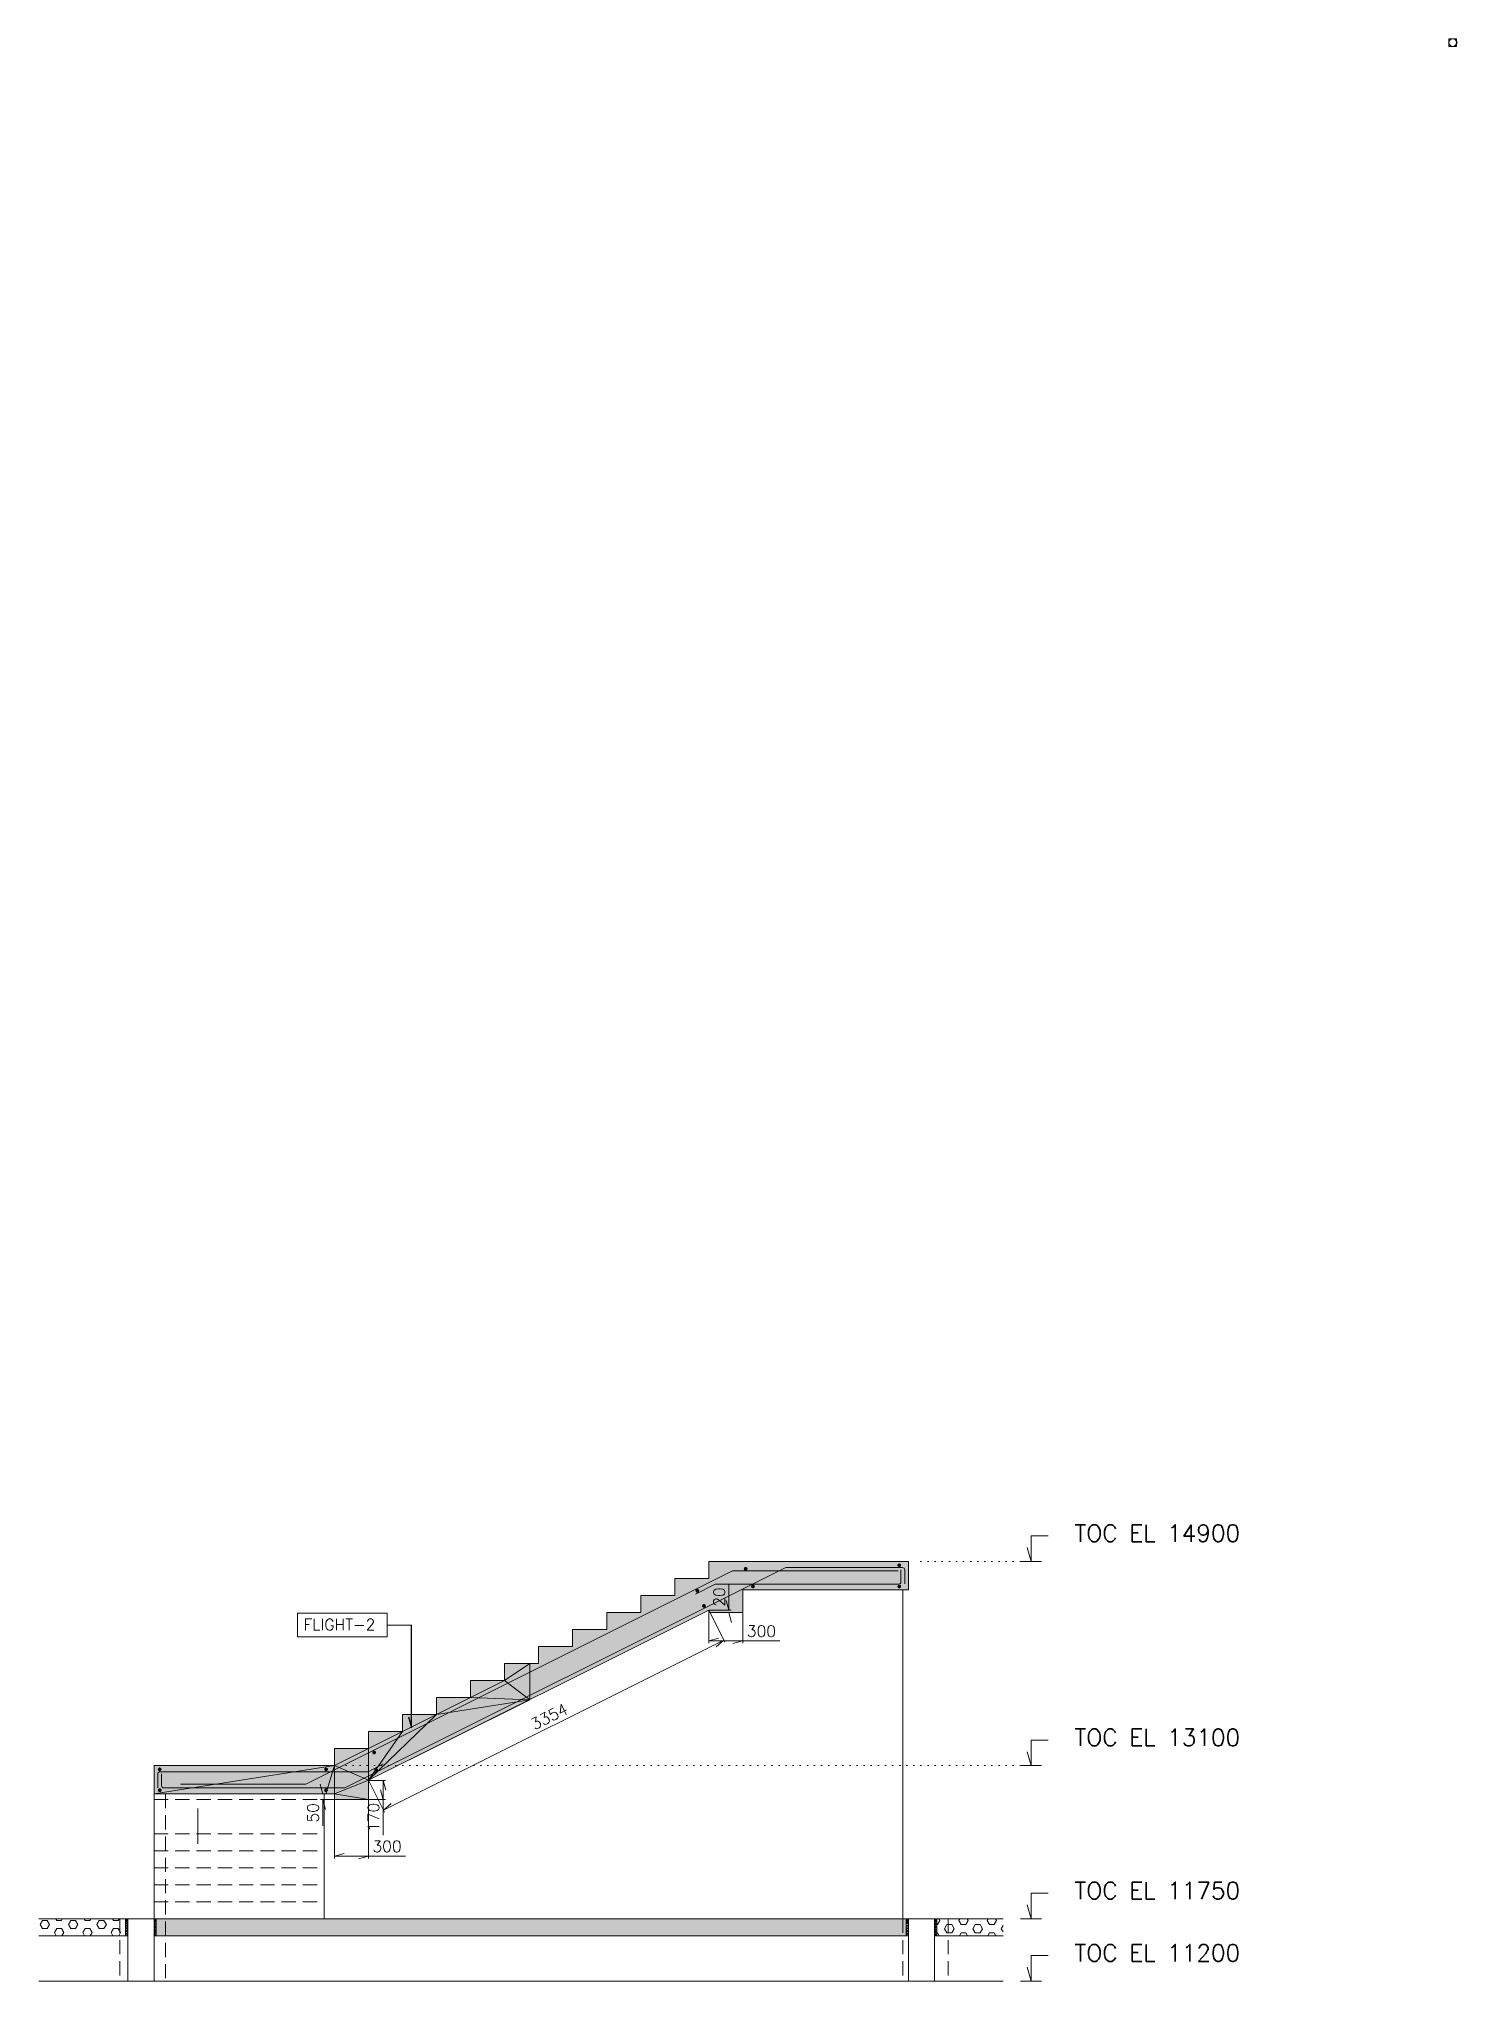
# Model space of a CAD drawing. Header units: millimetres. Extents: x 340192 to 549303, y -616317 to -538642.
# Drawn here: x 340192 to 358943, y -605206 to -579522 of the extents above; entities that cross this region are included whole.
import ezdxf
from ezdxf.enums import TextEntityAlignment as Align

# ---------------------------------------------------------------- set-up
doc = ezdxf.new("R2010")
doc.units = ezdxf.units.MM
doc.header["$LTSCALE"] = 250
doc.header["$MEASUREMENT"] = 0
doc.linetypes.add('( Dot )', pattern=[0.25, 0, -0.25])
doc.linetypes.add('( Hidden )', pattern=[0.375, 0.25, -0.125])
doc.layers.get('DEFPOINTS').update_dxf_attribs({"lineweight": 0})
for name, color, linetype, lineweight in [('CIVIL', 3, 'Continuous', 0), ('CV-CB-BEAM', 7, 'Continuous', 0), ('CV-CB-CIVIL', 70, 'Continuous', 0), ('CV-CB-DIM', 2, 'Continuous', 0), ('CV-CB-HATCH', 2, 'Continuous', 0), ('CV-CB-REINFORCEMENT', 6, 'Continuous', 0), ('CV-CB-SHADE', 25, 'Continuous', 0), ('CV-CB-TEXT', 3, 'Continuous', 0), ('SECTION', 6, 'Continuous', 0)]:
    doc.layers.add(name, color=color, linetype=linetype, lineweight=lineweight)
doc.styles.add('ROMANS', font='romans.shx')
doc.dimstyles.new('1.5', dxfattribs={"dimtxt": 150, "dimasz": 0.00045, "dimexe": 30, "dimexo": 7.5, "dimgap": 52.5, "dimtad": 1, "dimdec": 0, "dimlfac": 0.666667, "dimzin": 0, "dimdsep": 46, "dimtxsty": 'ROMANS', "dimblk": 'TICK', "dimcen": 0.09, "dimclrd": 2, "dimclre": 2, "dimclrt": 3, "dimadec": 0, "dimazin": 0, "dimtfac": 1, "dimtdec": 0, "dimtofl": 0, "dimtmove": 0, "dimatfit": 3, "dimfxl": 1, "dimtolj": 1, "dimtzin": 0, "dimlwd": -1, "dimlwe": -1, "dimarcsym": 1})
doc.dimstyles.new('CIVIL', dxfattribs={"dimtxt": 1, "dimasz": 0.0005, "dimexe": 50, "dimexo": 0, "dimgap": 50, "dimtad": 1, "dimdec": 0, "dimlfac": 0.001, "dimzin": 0, "dimdsep": 46, "dimtxsty": 'ROMANS', "dimblk": 'TICK', "dimcen": 0.09, "dimclrd": 2, "dimclre": 2, "dimclrt": 3, "dimadec": 0, "dimazin": 0, "dimtfac": 1, "dimtdec": 0, "dimtofl": 0, "dimtmove": 0, "dimatfit": 3, "dimldrblk": 'TICK', "dimfxl": 1, "dimfrac": 2, "dimtolj": 1, "dimtzin": 0, "dimarcsym": 0})
pattern_1 = [(45, (595169.654, -612816.62), (-17.6776695, 17.6776695), []), (135, (595169.654, -612816.62), (-17.6776695, -17.6776695), [])]
pattern_2 = [(45, (235317.778, -612816.62), (-17.6776695, 17.6776695), []), (135, (235317.778, -612816.62), (-17.6776695, -17.6776695), [])]

msp = doc.modelspace()

# ---------------------------------------------------------------- texts
at = {"layer": 'CV-CB-TEXT', "color": 4, "lineweight": 0, "style": 'ROMANS'}
msp.add_text('FLIGHT-2', height=150, dxfattribs=at).set_placement((343689.81, -600566.79, -523198.24))
at = {"layer": 'SECTION', "style": 'ROMANS'}
for s, p in [('TOC EL 14900', (356073.96, -599395.78, -1860265.17)), ('TOC EL 13100', (356073.96, -602095.78, -1860265.17)), ('TOC EL 11750', (356073.96, -604120.78, -1860265.17)), ('TOC EL 11200', (356073.96, -604945.78, -1860265.17))]:
    msp.add_text(s, height=225, dxfattribs=at).set_placement(p, align=Align.RIGHT)

# ---------------------------------------------------------------- blocks, each defined once
blk = doc.blocks.new('TICK')
at = {"color": 3}
blk.add_line((-289777.747, -77645.713), (0, 0), dxfattribs=at)
blk = doc.blocks.new('*D292')
at = {"layer": 'CV-CB-DIM', "color": 2, "transparency": 16777216}
for p, q in [((349049, -600339), (349049, -600735)), ((349499, -600339), (349499, -600735)), ((349049, -600705), (349499, -600705)), ((349499, -600705), (349990, -600705))]:
    blk.add_line(p, q, dxfattribs=at)
at = {"layer": 'DEFPOINTS', "color": 0, "transparency": 16777216}
for p in [(349049, -600331, -1860265), (349499, -600331, -1860265), (349499, -600705)]:
    blk.add_point(p, dxfattribs=at)
at = {"layer": 'CV-CB-DIM', "color": 2, "transparency": 16777216, "xscale": 0.0004500000000000001, "yscale": 0.0004500000000000001, "zscale": 0.0004500000000000001, "rotation": 180}
blk.add_blockref('TICK', (349049, -600705), dxfattribs=at)
at = {"layer": 'CV-CB-DIM', "color": 2, "transparency": 16777216, "xscale": 0.0004500000000000001, "yscale": 0.0004500000000000001, "zscale": 0.0004500000000000001}
blk.add_blockref('TICK', (349499, -600705), dxfattribs=at)
at = {"layer": 'CV-CB-DIM', "color": 3, "transparency": 16777216, "insert": (349745, -600578), "char_height": 150, "attachment_point": 5, "style": 'ROMANS'}
blk.add_mtext('\\A1;300', dxfattribs=at)
blk = doc.blocks.new('*D293')
at = {"layer": 'CV-CB-DIM', "color": 2, "transparency": 16777216}
for p, q in [((349314, -600301), (349314, -599953)), ((349057, -600301), (349344, -600301)), ((349057, -600331), (349344, -600331)), ((349314, -600331), (349314, -600331))]:
    blk.add_line(p, q, dxfattribs=at)
at = {"layer": 'DEFPOINTS', "color": 0, "transparency": 16777216}
for p in [(349049, -600301, -1860265), (349049, -600331, -1860265), (349314, -600301)]:
    blk.add_point(p, dxfattribs=at)
at = {"layer": 'CV-CB-DIM', "color": 2, "transparency": 16777216, "xscale": 0.0004500000000000001, "yscale": 0.0004500000000000001, "zscale": 0.0004500000000000001}
for p, rotation in [((349314, -600301), 270), ((349314, -600331), 90)]:
    blk.add_blockref('TICK', p, dxfattribs=dict(at, rotation=rotation))
at = {"layer": 'CV-CB-DIM', "color": 3, "transparency": 16777216, "insert": (349187, -600127), "char_height": 150, "attachment_point": 5, "rotation": 90, "style": 'ROMANS'}
blk.add_mtext('\\A1;20', dxfattribs=at)
blk = doc.blocks.new('*D294')
at = {"layer": 'CV-CB-DIM', "color": 2, "transparency": 16777216}
for p, q in [((349053, -600307), (349260, -600723)), ((349247, -600696), (344747, -602946)), ((344553, -602557), (344760, -602973))]:
    blk.add_line(p, q, dxfattribs=at)
at = {"layer": 'DEFPOINTS', "color": 0, "transparency": 16777216}
for p in [(349049, -600301, -1860265), (344549, -602551, -1860265), (344747, -602946)]:
    blk.add_point(p, dxfattribs=at)
at = {"layer": 'CV-CB-DIM', "color": 2, "transparency": 16777216, "xscale": 0.0004500000000000001, "yscale": 0.0004500000000000001, "zscale": 0.0004500000000000001}
for p, rotation in [((349247, -600696), 26.56505117707747), ((344747, -602946), 206.5650511770774)]:
    blk.add_blockref('TICK', p, dxfattribs=dict(at, rotation=rotation))
at = {"layer": 'CV-CB-DIM', "color": 3, "transparency": 16777216, "insert": (346940, -601707), "char_height": 150, "attachment_point": 5, "rotation": 26.5651, "style": 'ROMANS'}
blk.add_mtext('\\A1;3354', dxfattribs=at)
blk = doc.blocks.new('*D295')
at = {"layer": 'CV-CB-DIM', "color": 2, "transparency": 16777216}
for p, q in [((344557, -602551), (344774, -602551)), ((344744, -602551), (344744, -602806)), ((344557, -602806), (344774, -602806)), ((344744, -602806), (344744, -603276))]:
    blk.add_line(p, q, dxfattribs=at)
at = {"layer": 'DEFPOINTS', "color": 0, "transparency": 16777216}
for p in [(344549, -602551, -1860265), (344549, -602806, -1860265), (344744, -602806)]:
    blk.add_point(p, dxfattribs=at)
at = {"layer": 'CV-CB-DIM', "color": 2, "transparency": 16777216, "xscale": 0.0004500000000000001, "yscale": 0.0004500000000000001, "zscale": 0.0004500000000000001}
for p, rotation in [((344744, -602551), 90), ((344744, -602806), 270)]:
    blk.add_blockref('TICK', p, dxfattribs=dict(at, rotation=rotation))
at = {"layer": 'CV-CB-DIM', "color": 3, "transparency": 16777216, "insert": (344616, -603041), "char_height": 150, "attachment_point": 5, "rotation": 90, "style": 'ROMANS'}
blk.add_mtext('\\A1;170', dxfattribs=at)
blk = doc.blocks.new('*D296')
at = {"layer": 'CV-CB-DIM', "color": 2, "transparency": 16777216}
for p, q in [((344099, -602814), (344099, -603583)), ((344549, -602814), (344549, -603583)), ((344099, -603553), (344549, -603553)), ((344549, -603553), (345040, -603553))]:
    blk.add_line(p, q, dxfattribs=at)
at = {"layer": 'DEFPOINTS', "color": 0, "transparency": 16777216}
for p in [(344099, -602806, -1860265), (344549, -602806, -1860265), (344549, -603553)]:
    blk.add_point(p, dxfattribs=at)
at = {"layer": 'CV-CB-DIM', "color": 2, "transparency": 16777216, "xscale": 0.0004500000000000001, "yscale": 0.0004500000000000001, "zscale": 0.0004500000000000001, "rotation": 180}
blk.add_blockref('TICK', (344099, -603553), dxfattribs=at)
at = {"layer": 'CV-CB-DIM', "color": 2, "transparency": 16777216, "xscale": 0.0004500000000000001, "yscale": 0.0004500000000000001, "zscale": 0.0004500000000000001}
blk.add_blockref('TICK', (344549, -603553), dxfattribs=at)
at = {"layer": 'CV-CB-DIM', "color": 3, "transparency": 16777216, "insert": (344795, -603425), "char_height": 150, "attachment_point": 5, "style": 'ROMANS'}
blk.add_mtext('\\A1;300', dxfattribs=at)
blk = doc.blocks.new('*D297')
at = {"layer": 'CV-CB-DIM', "color": 2, "transparency": 16777216}
for p, q in [((344092, -602731), (343915, -602731)), ((344092, -602806), (343915, -602806)), ((343945, -602731), (343945, -602731)), ((343945, -602806), (343945, -603154))]:
    blk.add_line(p, q, dxfattribs=at)
at = {"layer": 'DEFPOINTS', "color": 0, "transparency": 16777216}
for p in [(343945, -602806), (344099, -602731, -1860265), (344099, -602806, -1860265)]:
    blk.add_point(p, dxfattribs=at)
at = {"layer": 'CV-CB-DIM', "color": 2, "transparency": 16777216, "xscale": 0.0004500000000000001, "yscale": 0.0004500000000000001, "zscale": 0.0004500000000000001}
for p, rotation in [((343945, -602731), 270), ((343945, -602806), 90)]:
    blk.add_blockref('TICK', p, dxfattribs=dict(at, rotation=rotation))
at = {"layer": 'CV-CB-DIM', "color": 3, "transparency": 16777216, "insert": (343817, -602980), "char_height": 150, "attachment_point": 5, "rotation": 90, "style": 'ROMANS'}
blk.add_mtext('\\A1;50', dxfattribs=at)

# ---------------------------------------------------------------- dimensions: what is measured, and where the dimension line sits
at = {"layer": 'CV-CB-DIM', "color": 2}
for p1, p2, distance, picture, middle in [((349049.22, -600331.25, -1860265.17), (349049.22, -600300.52, -1860265.17), -265.05, '*D293', (349186.77, -600126.59)), ((349049.22, -600300.52, -1860265.17), (344549.22, -602550.52, -1860265.17), 442.33, '*D294', (346940.01, -601707.11)), ((349049.22, -600331.25, -1860265.17), (349499.22, -600331.25, -1860265.17), -373.99, '*D292', (349744.58, -600577.74)), ((344549.22, -602550.52, -1860265.17), (344549.22, -602806.25, -1860265.17), 194.77, '*D295', (344616.49, -603040.9)), ((344099.22, -602731.25, -1860265.17), (344099.22, -602806.25, -1860265.17), -154.23, '*D297', (343817.49, -602980.18)), ((344099.22, -602806.25, -1860265.17), (344549.22, -602806.25, -1860265.17), -746.65, '*D296', (344794.58, -603425.4))]:
    dim = msp.add_aligned_dim(p1=p1, p2=p2, distance=distance, dimstyle='1.5', override={"dimasz": 0.00045, "dimgap": 52.5, "dimdle": 50}, dxfattribs=at)
    dim.commit()
    dim.dimension.update_dxf_attribs({"geometry": picture, "text_midpoint": middle})

# ---------------------------------------------------------------- hatches: boundary and pattern name
at = {"layer": 'CV-CB-DIM', "extrusion": (-1.58966e-08, 0, 1)}
h = msp.add_hatch(dxfattribs=at)
h.set_pattern_fill('HEX', color=2, style=0, pattern_type=2)
h.set_pattern_definition([(0, (247615.03, -613387.09), (0, 108.25318), [62.5, -125]), (120, (247615.03, -613387.09), (-93.75, -54.12659), [62.5, -125]), (60, (247677.53, -613387.09), (-93.75, 54.12659), [62.5, -125])])
h.paths.add_polyline_path([(340191.65, -604606.25), (341339.19, -604606.25), (341339.19, -604381.25), (340191.65, -604381.25)])
at = {"layer": 'CV-CB-DIM', "extrusion": (1.79697e-09, 0, 1)}
h = msp.add_hatch(dxfattribs=at)
h.set_pattern_fill('HEX', color=2, style=0, pattern_type=2)
h.set_pattern_definition([(0, (255274.89, -612022.6), (0, 108.25318), [62.5, -125]), (120, (255274.89, -612022.6), (-93.75, -54.12659), [62.5, -125]), (60, (255337.39, -612022.6), (-93.75, 54.12659), [62.5, -125])])
h.paths.add_polyline_path([(341744.22, -604606.25), (351659.22, -604606.25), (351659.22, -604381.25), (341744.22, -604381.25)])
at = {"layer": 'CV-CB-DIM'}
h = msp.add_hatch(dxfattribs=at)
h.set_pattern_fill('HEX', color=2, style=0, pattern_type=2)
h.set_pattern_definition([(0, (259760.25, -612468.95), (0, 108.25318), [62.5, -125]), (120, (259760.25, -612468.95), (-93.75, -54.12659), [62.5, -125]), (60, (259822.75, -612468.95), (-93.75, 54.12659), [62.5, -125])])
h.paths.add_polyline_path([(352064.22, -604606.25), (352941.42, -604606.25), (352941.42, -604381.25), (352064.22, -604381.25)])
at = {"layer": 'CV-CB-HATCH', "ltscale": 0.0015}
for points in [[(341339.22, -604426.25), (341339.22, -604381.25), (341369.22, -604381.25), (341369.22, -604426.25)], [(341339.22, -604426.25), (341339.22, -604381.25), (341369.22, -604381.25), (341369.22, -604426.25)], [(341339.24, -604426.25), (341339.24, -604381.25), (341369.24, -604381.25), (341369.24, -604426.25)], [(351659.24, -604426.25), (351659.24, -604381.25), (351689.24, -604381.25), (351689.24, -604426.25)], [(352034.2, -604426.25), (352034.2, -604381.25), (352064.2, -604381.25), (352064.2, -604426.25)], [(352034.22, -604426.25), (352034.22, -604381.25), (352064.22, -604381.25), (352064.22, -604426.25)], [(352034.22, -604426.25), (352034.22, -604381.25), (352064.22, -604381.25), (352064.22, -604426.25)]]:
    msp.add_hatch(color=2, dxfattribs=at).paths.add_polyline_path(points)
at = {"layer": 'CV-CB-HATCH', "ltscale": 1.39982e-05}
for points in [[(341339.22, -604405.28), (341339.22, -604381.25), (341369.22, -604381.25), (341369.22, -604405.28)], [(352034.22, -604405.28), (352034.22, -604381.25), (352064.22, -604381.25), (352064.22, -604405.28)]]:
    msp.add_hatch(color=2, dxfattribs=at).paths.add_polyline_path(points)
at = {"layer": 'CV-CB-HATCH', "ltscale": 0.0015, "extrusion": (0, 0, -1)}
for points in [[(-341369.24, -604426.25), (-341369.24, -604381.25), (-341339.24, -604381.25), (-341339.24, -604426.25)], [(-341744.22, -604426.25), (-341744.22, -604381.25), (-341714.22, -604381.25), (-341714.22, -604426.25)], [(-351689.22, -604426.25), (-351689.22, -604381.25), (-351659.22, -604381.25), (-351659.22, -604426.25)], [(-351689.22, -604426.25), (-351689.22, -604381.25), (-351659.22, -604381.25), (-351659.22, -604426.25)], [(-351689.24, -604426.25), (-351689.24, -604381.25), (-351659.24, -604381.25), (-351659.24, -604426.25)], [(-352064.2, -604426.25), (-352064.2, -604381.25), (-352034.2, -604381.25), (-352034.2, -604426.25)]]:
    msp.add_hatch(color=2, dxfattribs=at).paths.add_polyline_path(points)
at = {"layer": 'CV-CB-HATCH'}
h = msp.add_hatch(dxfattribs=at)
h.set_pattern_fill('NET', color=256, style=0, pattern_type=2)
h.set_pattern_definition(pattern_2)
h.paths.add_polyline_path([(341369.22, -604606.25), (341369.22, -604381.25), (341339.24, -604381.25), (341339.24, -604606.25)])
at = {"layer": 'CV-CB-HATCH', "ltscale": 1.39982e-05, "extrusion": (0, 0, -1)}
for points in [[(-341744.22, -604405.28), (-341744.22, -604381.25), (-341714.22, -604381.25), (-341714.22, -604405.28)], [(-351689.22, -604405.28), (-351689.22, -604381.25), (-351659.22, -604381.25), (-351659.22, -604405.28)]]:
    msp.add_hatch(color=2, dxfattribs=at).paths.add_polyline_path(points)
at = {"layer": 'CV-CB-HATCH', "extrusion": (0, 0, -1)}
h = msp.add_hatch(dxfattribs=at)
h.set_pattern_fill('NET', color=256, style=0, pattern_type=2)
h.set_pattern_definition(pattern_1)
h.paths.add_polyline_path([(-341714.22, -604606.25), (-341714.22, -604381.25), (-341744.2, -604381.25), (-341744.2, -604606.25)])
at = {"layer": 'CV-CB-HATCH'}
h = msp.add_hatch(dxfattribs=at)
h.set_pattern_fill('NET', color=256, style=0, pattern_type=2)
h.set_pattern_definition(pattern_2)
h.paths.add_polyline_path([(351689.22, -604606.25), (351689.22, -604381.25), (351659.24, -604381.25), (351659.24, -604606.25)])
at = {"layer": 'CV-CB-HATCH', "extrusion": (0, 0, -1)}
h = msp.add_hatch(dxfattribs=at)
h.set_pattern_fill('NET', color=256, style=0, pattern_type=2)
h.set_pattern_definition(pattern_1)
h.paths.add_polyline_path([(-352034.22, -604606.25), (-352034.22, -604381.25), (-352064.2, -604381.25), (-352064.2, -604606.25)])
at = {"layer": 'CV-CB-REINFORCEMENT', "extrusion": (0, 0, -1)}
h = msp.add_hatch(color=256, dxfattribs=at)
edge = h.paths.add_edge_path()
edge.add_arc((-349536.72, -599753.24), 25, 0, 360)
h = msp.add_hatch(color=256, dxfattribs=at)
edge = h.paths.add_edge_path()
edge.add_arc((-351567.45, -599707.4), 25, 0, 360)
h = msp.add_hatch(color=256, dxfattribs=at)
edge = h.paths.add_edge_path()
edge.add_arc((-349632.87, -599986.62), 25, 0, 360)
h = msp.add_hatch(color=256, dxfattribs=at)
edge = h.paths.add_edge_path()
edge.add_arc((-351567.45, -599986.62), 25, 0, 360)
h = msp.add_hatch(color=256, dxfattribs=at)
edge = h.paths.add_edge_path()
edge.add_arc((-348898.01, -600045.01), 25, 0, 360)
h = msp.add_hatch(color=256, dxfattribs=at)
edge = h.paths.add_edge_path()
edge.add_arc((-348985.45, -600244.35), 25, 0, 360)
h = msp.add_hatch(color=256, dxfattribs=at)
edge = h.paths.add_edge_path()
edge.add_arc((-344625.29, -602181.84), 25, 0, 360)
h = msp.add_hatch(color=256, dxfattribs=at)
edge = h.paths.add_edge_path()
edge.add_arc((-341789.22, -602405.17), 25, 0, 360)
h = msp.add_hatch(color=256, dxfattribs=at)
edge = h.paths.add_edge_path()
edge.add_arc((-343988.79, -602405.17), 25, 0, 360)
h = msp.add_hatch(color=256, dxfattribs=at)
edge = h.paths.add_edge_path()
edge.add_arc((-344649.53, -602415.12), 25, 0, 360)
h = msp.add_hatch(color=256, dxfattribs=at)
edge = h.paths.add_edge_path()
edge.add_arc((-341789.22, -602681.26), 25, 0, 360)
h = msp.add_hatch(color=256, dxfattribs=at)
edge = h.paths.add_edge_path()
edge.add_arc((-343988.79, -602681.26), 25, 0, 360)
at = {"layer": 'CV-CB-SHADE'}
for points in [[(346682.12, -601484.06), (346682.12, -601006.25), (346799.22, -601006.25), (346799.22, -600781.25), (347249.22, -600781.25), (347249.22, -600556.25), (347699.22, -600556.25), (347699.22, -600331.25), (348149.22, -600331.25), (348149.22, -600106.25), (348599.22, -600106.25), (348599.22, -599881.25), (349049.22, -599881.25), (349049.22, -599656.25), (351689.22, -599656.25), (351689.22, -600031.25), (351711.72, -600031.25), (351689.22, -600031.25), (349499.22, -600031.25), (349499.22, -600331.25), (349049.22, -600331.25), (349049.22, -600300.52)], [(344099.22, -602806.25), (344099.22, -602731.25), (343986.72, -602731.25), (341718.4, -602731.25), (341718.4, -602356.25), (344099.22, -602356.25), (344099.22, -602131.25), (344549.22, -602131.25), (344549.22, -601906.25), (344999.22, -601906.25), (344999.22, -601681.25), (345449.22, -601681.25), (345449.22, -601456.25), (345899.22, -601456.25), (345899.22, -601231.25), (346349.22, -601231.25), (346349.22, -601006.25), (346682.12, -601006.25), (346682.12, -601484.06), (344549.22, -602550.52), (344549.22, -602806.25)]]:
    msp.add_hatch(color=256, dxfattribs=at).paths.add_polyline_path(points)

# ---------------------------------------------------------------- linework, layer by layer
at = {"layer": 'CIVIL'}
for p, q in [((351689.22, -599656.25, -1186536.94), (351689.22, -600031.25, -1186536.94)), ((349499.22, -600031.25, -1860265.17), (351689.22, -600031.25, -1860265.17)), ((341714.22, -602731.25, -1828332.77), (341714.22, -604381.25, -1860265.17))]:
    msp.add_line(p, q, dxfattribs=at)
at = {"layer": 'CV-CB-BEAM', "color": 3, "linetype": '( Hidden )', "ltscale": 3}
for p, q in [((341864.22, -602731.25, -1860265.17), (341864.22, -605206.25, -1860265.17)), ((341264.22, -604381.25, -1860265.17), (341264.22, -605206.25, -1860265.17)), ((351614.22, -604381.25, -1860265.17), (351614.22, -605206.25, -1860265.17)), ((352214.22, -604381.25, -1860265.17), (352214.22, -605206.25, -1860265.17))]:
    msp.add_line(p, q, dxfattribs=at)
at = {"layer": 'CV-CB-CIVIL', "ltscale": 1.5}
for p, q in [((349049.22, -599656.25, -1860265.17), (351689.22, -599656.25, -1319413.02)), ((349499.22, -600331.25, -1860265.17), (349499.22, -600031.25, -1860265.17)), ((351614.22, -600031.25, -1860265.17), (351614.22, -604381.25, -1860265.17)), ((349049.22, -600300.52, -1860265.17), (349049.22, -600331.25, -1860265.17)), ((349049.22, -600331.25, -1860265.17), (349499.22, -600331.25, -1860265.17)), ((341714.22, -602356.25, -2080644.6), (344099.22, -602356.25, -1860265.17)), ((341714.22, -602356.25, -2080644.6), (341714.22, -602731.25, -2080644.6)), ((344549.22, -602806.25, -1860265.17), (344549.22, -602550.52, -1860265.17)), ((344549.22, -602806.25, -1860265.17), (344549.22, -602550.52, -1860265.17)), ((341714.22, -602731.25, -2332956.43), (341714.22, -602731.25, -2080644.6)), ((343964.22, -602731.25, -2080644.6), (343964.22, -604381.25, -2080644.6)), ((344099.22, -602806.25, -1860265.17), (344099.22, -602731.25, -1860265.17)), ((344099.22, -602806.25, -1860265.17), (344099.22, -602731.25, -1860265.17)), ((344099.22, -602806.25, -1860265.17), (344549.22, -602806.25, -1860265.17)), ((344099.22, -602806.25, -1860265.17), (344549.22, -602806.25, -1860265.17)), ((341714.24, -604381.25, -1860265.17), (340191.68, -604381.25, -1860265.17)), ((341369.22, -604606.25, -1860265.17), (340191.68, -604606.25, -1860265.17)), ((341369.22, -605206.25, -1860265.17), (341369.22, -604381.25, -1860265.17)), ((341714.22, -604381.25, -1860265.17), (351636.72, -604381.25, -1860265.17)), ((341714.22, -605206.25, -1860265.17), (341714.22, -604381.25, -1860265.17)), ((341714.22, -604606.25, -1860265.17), (351689.22, -604606.25, -1860265.17)), ((341714.24, -604606.25, -1860265.17), (341714.22, -604606.25, -1860265.17)), ((351636.7, -604381.25, -1860265.17), (352941.42, -604381.25, -1860265.17)), ((351689.22, -605206.25, -1860265.17), (351689.22, -604381.25, -1860265.17)), ((352034.22, -605206.25, -1860265.17), (352034.22, -604381.25, -1860265.17)), ((352034.22, -604606.25, -1860265.17), (352941.42, -604606.25, -1860265.17)), ((340191.68, -605206.25, -1860265.17), (352941.42, -605206.25, -1860265.17))]:
    msp.add_line(p, q, dxfattribs=at)
at = {"layer": 'CV-CB-CIVIL', "color": 1, "linetype": '( Dot )', "ltscale": 1.5}
msp.add_line((353168.45, -599656.25, -1849199.11), (351689.22, -599656.25, -1175470.88), dxfattribs=at)
at = {"layer": 'CV-CB-CIVIL', "color": 1, "ltscale": 1.5}
msp.add_line((349499.22, -600031.25, -1849199.11), (349499.22, -600031.25, -1849199.11), dxfattribs=at)
at = {"layer": 'CV-CB-CIVIL'}
for p, q in [((344549.22, -602550.52, -1860265.17), (349049.22, -600300.52, -1860265.17)), ((341714.22, -602731.25, -1828332.77), (343986.72, -602731.25, -1860265.17)), ((343986.72, -602731.25, -1736247.49), (344099.22, -602731.25, -1860265.17))]:
    msp.add_line(p, q, dxfattribs=at)
at = {"layer": 'CV-CB-CIVIL', "linetype": '( Hidden )', "ltscale": 1.5}
msp.add_line((344549.22, -602409.37, -1860265.17), (344549.22, -602409.37, -1860265.17), dxfattribs=at)
at = {"layer": 'CV-CB-CIVIL', "linetype": '( Hidden )', "ltscale": 3}
for p, q in [((341714.22, -602806.25, -2080644.6), (343964.22, -602806.25, -2080644.6)), ((341714.22, -603256.25, -2080644.6), (343964.22, -603256.25, -2080644.6)), ((341714.22, -603481.25, -2080644.6), (343964.22, -603481.25, -2080644.6)), ((341714.22, -603706.25, -2080644.6), (343964.22, -603706.25, -2080644.6)), ((341714.22, -603931.25, -2080644.6), (343964.22, -603931.25, -2080644.6)), ((341714.22, -604156.25, -2080644.6), (343964.22, -604156.25, -2080644.6))]:
    msp.add_line(p, q, dxfattribs=at)
at = {"layer": 'CV-CB-CIVIL', "color": 3, "ltscale": 1.39982e-05}
for p, q in [((341339.22, -604381.25, -1860265.17), (341339.22, -604606.25, -1860265.17)), ((341744.22, -604381.25, -1860265.17), (341744.22, -604606.25, -1860265.17)), ((351659.22, -604381.25, -1860265.17), (351659.22, -604606.25, -1860265.17)), ((352064.22, -604381.25, -1860265.17), (352064.22, -604606.25, -1860265.17))]:
    msp.add_line(p, q, dxfattribs=at)
at = {"layer": 'CV-CB-CIVIL', "color": 1}
for points in [[(358856.51, -579521.85), (358827.64, -579571.85), (358856.51, -579621.85), (358914.24, -579621.85), (358943.11, -579571.85), (358914.24, -579521.85)], [(358835.38, -579521.85), (358935.38, -579521.85), (358935.38, -579621.85), (358835.38, -579621.85)]]:
    msp.add_lwpolyline(points, close=True, dxfattribs=at)
at = {"layer": 'CV-CB-CIVIL', "ltscale": 1.5, "elevation": -1860265.17, "flags": 128}
msp.add_lwpolyline([(344099.22, -602356.25), (344099.22, -602131.25), (344549.22, -602131.25), (344549.22, -601906.25), (344999.22, -601906.25), (344999.22, -601681.25), (345449.22, -601681.25), (345449.22, -601456.25), (345899.22, -601456.25), (345899.22, -601231.25), (346349.22, -601231.25), (346349.22, -601006.25), (346799.22, -601006.25), (346799.22, -600781.25), (347249.22, -600781.25), (347249.22, -600556.25), (347699.22, -600556.25), (347699.22, -600331.25), (348149.22, -600331.25), (348149.22, -600106.25), (348599.22, -600106.25), (348599.22, -599881.25), (349049.22, -599881.25), (349049.22, -599656.25)], dxfattribs=at)
at = {"layer": 'CV-CB-CIVIL', "color": 1, "linetype": '( Dot )', "ltscale": 1.5, "elevation": -1860265.17}
msp.add_lwpolyline([(353168.45, -602356.25), (344099.22, -602356.25)], dxfattribs=at)
at = {"layer": 'CV-CB-CIVIL', "color": 1}
msp.add_circle((358885.38, -579571.85), 50, dxfattribs=at)
at = {"layer": 'CV-CB-HATCH', "color": 2}
msp.add_line((344795.27, -600499.9, -523198.24), (345117.15, -600499.9, -1395198.88), dxfattribs=at)
at = {"layer": 'CV-CB-HATCH', "color": 2, "ltscale": 0.001}
for p, q in [((341339.22, -604381.25, -1860265.17), (341339.22, -604606.25, -1860265.17)), ((341339.24, -604381.25, -1860265.17), (341339.24, -604606.25, -1860265.17)), ((341744.2, -604381.25, -1860265.17), (341744.2, -604606.25, -1860265.17)), ((341744.22, -604381.25, -1860265.17), (341744.22, -604606.25, -1860265.17)), ((351659.22, -604381.25, -1860265.17), (351659.22, -604606.25, -1860265.17)), ((351659.24, -604381.25, -1860265.17), (351659.24, -604606.25, -1860265.17)), ((352064.2, -604381.25, -1860265.17), (352064.2, -604606.25, -1860265.17)), ((352064.22, -604381.25, -1860265.17), (352064.22, -604606.25, -1860265.17))]:
    msp.add_line(p, q, dxfattribs=at)
at = {"layer": 'CV-CB-REINFORCEMENT'}
for p, q in [((349361.02, -599781.25, -1844562.57), (343721.02, -602601.25, -1865568.11)), ((344235.94, -602651.25, -1860265.17), (350065.94, -599736.25, -1860265.17)), ((349132.9, -599956.25, -1860265.17), (348874.62, -600087.86, -1860265.17)), ((349132.9, -599956.25, -1860265.17), (351559.22, -599956.25, -1186536.94)), ((351589.22, -599766.25, -1186536.94), (351589.22, -599926.25, -1186536.94)), ((351639.22, -599766.25, -1186536.94), (351639.22, -599951.25, -1186536.94)), ((341764.22, -602466.25, -1828332.77), (341764.22, -602651.25, -1828332.77)), ((341814.22, -602466.25, -1828332.77), (341814.22, -602621.25, -1828332.77)), ((344744.72, -602334.1, -1860265.17), (344544.24, -602436.25, -1860265.17)), ((341844.22, -602651.25, -1828332.77), (344235.94, -602651.25, -1860265.17)), ((342064.22, -602601.25, -1860265.17), (343721.02, -602601.25, -1860265.17))]:
    msp.add_line(p, q, dxfattribs=at)
at = {"layer": 'CV-CB-REINFORCEMENT', "ltscale": 1.5}
for p, q in [((349361.02, -599781.25, -1922056.55), (351552.19, -599781.25, -1873626.59)), ((350065.94, -599736.25, -1906476.21), (351609.22, -599736.25, -1186536.94)), ((341794.22, -602436.25, -2073882.59), (344544.24, -602436.25, -1822648.57))]:
    msp.add_line(p, q, dxfattribs=at)
at = {"layer": 'CV-CB-REINFORCEMENT', "color": 2}
msp.add_line((342294.89, -602921.49, -1860265.17), (342294.89, -603390.37, -1860265.17), dxfattribs=at)
at = {"layer": 'CV-CB-REINFORCEMENT', "extrusion": (0, 0, -1)}
for centre, start, end in [((-351559.22, -599926.25, 1186536.94), 180, 270), ((-341794.22, -602466.25, 1828332.77), 0, 90)]:
    msp.add_arc(centre, 30, start, end, dxfattribs=at)
at = {"layer": 'CV-CB-REINFORCEMENT'}
for centre, start, end in [((351609.22, -599766.25, -1186536.94), 0, 90), ((341844.22, -602621.25, -1828332.77), 180, 270)]:
    msp.add_arc(centre, 30, start, end, dxfattribs=at)
at = {"layer": 'CV-CB-TEXT', "color": 2, "ltscale": 0.75}
msp.add_3dface([(343611.65, -600339.49, -523198.24), (344795.27, -600339.49, -523198.24), (344795.27, -600652.67, -523198.24), (343611.65, -600652.67, -523198.24)], dxfattribs=at)
at = {"layer": 'SECTION', "color": 2, "ltscale": 0.00028125}
for p, q in [((353168.45, -599656.25, -1860265.17), (353449.7, -599656.25, -1860265.17)), ((353168.45, -602356.25, -1860265.17), (353449.7, -602356.25, -1860265.17)), ((353168.45, -604381.25, -1860265.17), (353449.7, -604381.25, -1860265.17)), ((353168.45, -605206.25, -1860265.17), (353449.7, -605206.25, -1860265.17))]:
    msp.add_line(p, q, dxfattribs=at)
at = {"layer": 'SECTION', "lineweight": 0, "ltscale": 0.000675, "elevation": -1860265.17, "flags": 128}
for points in [[(353536.89, -599318.33), (353309.08, -599318.33), (353309.08, -599656.25), (353259.94, -599472.88)], [(353536.89, -602018.33), (353309.08, -602018.33), (353309.08, -602356.25), (353259.94, -602172.88)], [(353536.89, -604043.33), (353309.08, -604043.33), (353309.08, -604381.25), (353259.94, -604197.88)], [(353536.89, -604868.33), (353309.08, -604868.33), (353309.08, -605206.25), (353259.94, -605022.88)]]:
    msp.add_lwpolyline(points, dxfattribs=at)

msp.set_redraw_order([(e.dxf.handle, doc.entitydb.next_handle()) for e in msp.query("TEXT MTEXT ATTDEF DIMENSION ARC_DIMENSION")])  # texts and dimensions are drawn at this point

# ---------------------------------------------------------------- meshes
at = {"layer": 'CV-CB-SHADE'}
mesh = msp.add_polyface(dxfattribs=at)
corners = [(346682.12, -601006.25, -2112577), (346349.22, -601006.25, -2112577), (346349.22, -601231.25, -2112577), (345899.22, -601231.25, -2112577), (345899.22, -601456.25, -2112577), (345449.22, -601456.25, -2112577), (345449.22, -601681.25, -2112577), (344999.22, -601681.25, -2112577), (344999.22, -601906.25, -2112577), (344549.22, -601906.25, -2112577), (344549.22, -602131.25, -2112577), (344099.22, -602131.25, -2112577), (344099.22, -602356.25, -2112577), (341714.22, -602356.25, -2080644.6), (341714.22, -602731.25, -2080644.6), (341714.22, -602731.25, -2080644.6), (341714.22, -602731.25, -2080644.6), (343986.72, -602731.25, -2112577), (343986.72, -602731.25, -1988559.32), (344099.22, -602731.25, -2112577), (344099.22, -602806.25, -1988559.32), (344549.22, -602806.25, -1988559.32), (344549.22, -602550.52, -2112577), (346682.12, -601484.06, -2112577)]
mesh.append_faces([[corners[k] for k in face] for face in [(16, 14, 15), (12, 10, 11), (10, 8, 9), (8, 6, 7), (6, 4, 5), (4, 2, 3), (2, 0, 1), (21, 19, 20), (19, 17, 18)]], dxfattribs={"vtx0": -1})
mesh.append_faces([[corners[k] for k in face] for face in [(14, 16, 13), (13, 16, 12)]], dxfattribs={"vtx0": -1, "vtx1": -1})
mesh.append_faces([[corners[k] for k in face] for face in [(12, 17, 19), (12, 19, 22), (12, 22, 10), (10, 22, 8), (8, 22, 6), (6, 23, 4), (4, 23, 2)]], dxfattribs={"vtx0": -1, "vtx1": -1, "vtx2": -1})
mesh.append_faces([[corners[k] for k in face] for face in [(12, 16, 17), (6, 22, 23), (2, 23, 0), (19, 21, 22)]], dxfattribs={"vtx0": -1, "vtx2": -1})

# ---------------------------------------------------------------- leaders
at = {"layer": 'CV-CB-HATCH', "color": 2}
msp.add_leader([(345117.15, -601854.98, -1395198.88), (345117.15, -600499.9, -1395198.88)], dimstyle='CIVIL', override={"dimclrd": 0}, dxfattribs=at)

doc.saveas('drawing.dxf')
